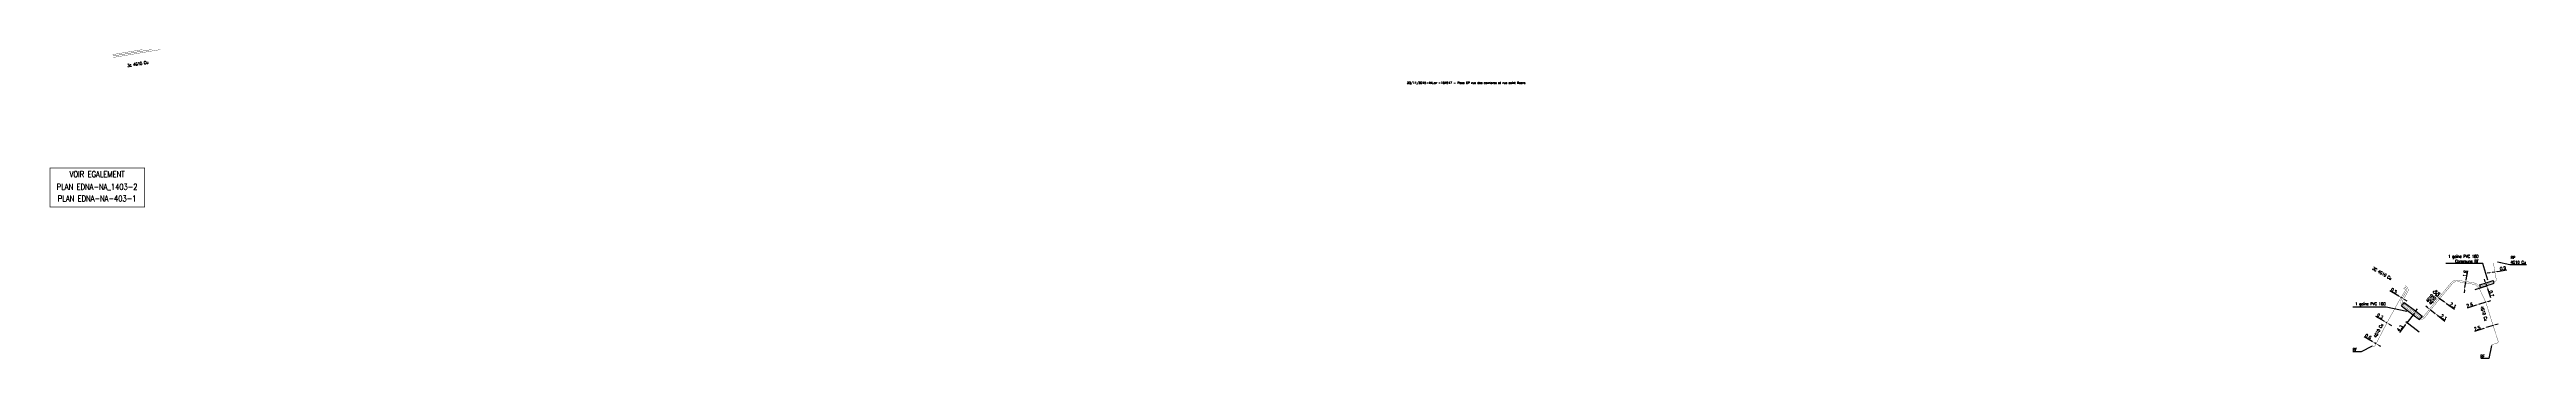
# Model space of a CAD drawing. Header units: millimetres. Extents: x 185011 to 185897, y 128253 to 129000.
# Drawn here: x 185043 to 185897, y 128893 to 129000 of the extents above; entities that cross this region are included whole.
import ezdxf
from ezdxf.enums import TextEntityAlignment as Align

# ---------------------------------------------------------------- set-up
doc = ezdxf.new("R2010")
doc.units = ezdxf.units.MM
doc.header["$PDMODE"] = 34
doc.linetypes.add('E_ST_CU', pattern=[2000, 1000, 1000])
doc.layers.get('0').update_dxf_attribs({"linetype": 'CONTINUOUS'})
doc.layers.get('DEFPOINTS').update_dxf_attribs({"linetype": 'CONTINUOUS'})
for name, color, linetype in [('E_100', 3, 'CONTINUOUS'), ('E_400', 7, 'CONTINUOUS'), ('E_930', 7, 'CONTINUOUS')]:
    doc.layers.add(name, color=color, linetype=linetype)
doc.layers.add('E_910', color=7, linetype='CONTINUOUS', plot=False)
doc.styles.get("Standard").update_dxf_attribs({"font": 'romans.shx', "width": 0.85})
doc.dimstyles.get("Standard").update_dxf_attribs({"dimtxt": 1.5, "dimasz": 1.2, "dimexe": 0.625, "dimexo": 0.625, "dimgap": 0.25, "dimtad": 1, "dimdec": 1, "dimzin": 0, "dimdsep": 46, "dimtxsty": 'Standard', "dimcen": -0.5, "dimadec": 0, "dimazin": 0, "dimtfac": 1, "dimtdec": 1, "dimtmove": 0, "dimatfit": 3, "dimfxl": 0, "dimtolj": 1, "dimtzin": 0, "dimarcsym": 0})

# ---------------------------------------------------------------- blocks, each defined once
blk = doc.blocks.new('*D94')
at = {"layer": 'DEFPOINTS', "color": 0, "linetype": 'Continuous', "transparency": 16777216}
for p in [(185848.31, 128905.72), (185848.31, 128905.72), (185848.52, 128905.59)]:
    blk.add_point(p, dxfattribs=at)
at = {"layer": 'E_100', "color": 0, "linetype": 'Continuous', "lineweight": -2, "transparency": 16777216}
for p, q in [((185847.53, 128906.17), (185844.71, 128907.84)), ((185848.52, 128905.59), (185848.31, 128905.72)), ((185849.3, 128905.13), (185850.08, 128904.68))]:
    blk.add_line(p, q, dxfattribs=at)
at = {"layer": 'E_100', "color": 0, "linetype": 'Continuous', "transparency": 16777216}
for points in [[(185847.61, 128906.3), (185847.46, 128906.04), (185848.31, 128905.72)], [(185849.38, 128905.26), (185849.22, 128905), (185848.52, 128905.59)]]:
    blk.add_solid(points, dxfattribs=at)
at = {"layer": 'E_100', "color": 0, "linetype": 'Continuous', "transparency": 16777216, "insert": (185846.11, 128907.88), "char_height": 1.125, "attachment_point": 5, "rotation": 329.49766}
blk.add_mtext('\\A1;0.3', dxfattribs=at)
blk = doc.blocks.new('*D95')
at = {"layer": 'DEFPOINTS', "color": 0, "linetype": 'Continuous', "transparency": 16777216}
for p in [(185844.26, 128898.69), (185844.26, 128898.69), (185844.78, 128898.39)]:
    blk.add_point(p, dxfattribs=at)
at = {"layer": 'E_100', "color": 0, "linetype": 'Continuous', "lineweight": -2, "transparency": 16777216}
for p, q in [((185843.48, 128899.14), (185840.64, 128900.78)), ((185844.78, 128898.39), (185844.26, 128898.69)), ((185845.56, 128897.94), (185846.34, 128897.49))]:
    blk.add_line(p, q, dxfattribs=at)
at = {"layer": 'E_100', "color": 0, "linetype": 'Continuous', "transparency": 16777216}
for points in [[(185843.55, 128899.27), (185843.4, 128899.01), (185844.26, 128898.69)], [(185845.63, 128898.07), (185845.48, 128897.81), (185844.78, 128898.39)]]:
    blk.add_solid(points, dxfattribs=at)
at = {"layer": 'E_100', "color": 0, "linetype": 'Continuous', "transparency": 16777216, "insert": (185842.04, 128900.83), "char_height": 1.125, "attachment_point": 5, "rotation": 330.02367}
blk.add_mtext('\\A1;0.6', dxfattribs=at)
blk = doc.blocks.new('*D96')
at = {"layer": 'DEFPOINTS', "color": 0, "linetype": 'Continuous', "transparency": 16777216}
for p in [(185855.4, 128905.61), (185857.98, 128908.99), (185859.96, 128902.12)]:
    blk.add_point(p, dxfattribs=at)
at = {"layer": 'E_100', "color": 0, "linetype": 'Continuous', "lineweight": -2, "transparency": 16777216}
for p, q in [((185854.85, 128904.9), (185852.86, 128902.3)), ((185859.59, 128902.4), (185855.02, 128905.9)), ((185857.98, 128908.99), (185855.4, 128905.61)), ((185858.53, 128909.7), (185859.07, 128910.42))]:
    blk.add_line(p, q, dxfattribs=at)
at = {"layer": 'E_100', "color": 0, "linetype": 'Continuous', "transparency": 16777216}
for points in [[(185854.73, 128904.99), (185854.97, 128904.81), (185855.4, 128905.61)], [(185858.41, 128909.79), (185858.65, 128909.61), (185857.98, 128908.99)]]:
    blk.add_solid(points, dxfattribs=at)
at = {"layer": 'E_100', "color": 0, "linetype": 'Continuous', "transparency": 16777216, "insert": (185852.98, 128903.7), "char_height": 1.125, "attachment_point": 5, "rotation": 52.56553}
blk.add_mtext('\\A1;4.3', dxfattribs=at)
blk = doc.blocks.new('*D97')
at = {"layer": 'DEFPOINTS', "color": 0, "linetype": 'Continuous', "transparency": 16777216}
for p in [(185863.37, 128910.19), (185865.18, 128908.78), (185865.18, 128908.78)]:
    blk.add_point(p, dxfattribs=at)
at = {"layer": 'E_100', "color": 0, "linetype": 'Continuous', "lineweight": -2, "transparency": 16777216}
for p, q in [((185862.66, 128910.75), (185861.95, 128911.3)), ((185863.37, 128910.19), (185865.18, 128908.78)), ((185865.89, 128908.23), (185868.48, 128906.22))]:
    blk.add_line(p, q, dxfattribs=at)
at = {"layer": 'E_100', "color": 0, "linetype": 'Continuous', "transparency": 16777216}
for points in [[(185862.75, 128910.86), (185862.57, 128910.63), (185863.37, 128910.19)], [(185865.99, 128908.35), (185865.8, 128908.11), (185865.18, 128908.78)]]:
    blk.add_solid(points, dxfattribs=at)
at = {"layer": 'E_100', "color": 0, "linetype": 'Continuous', "transparency": 16777216, "insert": (185868, 128907.54), "char_height": 1.125, "attachment_point": 5, "rotation": 322.1125}
blk.add_mtext('\\A1;2.3', dxfattribs=at)
blk = doc.blocks.new('*D98')
at = {"layer": 'DEFPOINTS', "color": 0, "linetype": 'Continuous', "transparency": 16777216}
for p in [(185866.57, 128914.13), (185868.38, 128912.8), (185868.38, 128912.8)]:
    blk.add_point(p, dxfattribs=at)
at = {"layer": 'E_100', "color": 0, "linetype": 'Continuous', "lineweight": -2, "transparency": 16777216}
for p, q in [((185865.84, 128914.67), (185865.12, 128915.2)), ((185866.57, 128914.13), (185868.38, 128912.8)), ((185869.1, 128912.27), (185871.75, 128910.33))]:
    blk.add_line(p, q, dxfattribs=at)
at = {"layer": 'E_100', "color": 0, "linetype": 'Continuous', "transparency": 16777216}
for points in [[(185865.93, 128914.79), (185865.75, 128914.55), (185866.57, 128914.13)], [(185869.19, 128912.39), (185869.02, 128912.15), (185868.38, 128912.8)]]:
    blk.add_solid(points, dxfattribs=at)
at = {"layer": 'E_100', "color": 0, "linetype": 'Continuous', "transparency": 16777216, "insert": (185871.23, 128911.63), "char_height": 1.125, "attachment_point": 5, "rotation": 323.67112}
blk.add_mtext('\\A1;2.3', dxfattribs=at)
blk = doc.blocks.new('*D99')
at = {"layer": 'DEFPOINTS', "color": 0, "linetype": 'Continuous', "transparency": 16777216}
for p in [(185878.51, 128916.91), (185882.67, 128918.94), (185882.87, 128918.33)]:
    blk.add_point(p, dxfattribs=at)
at = {"layer": 'E_100', "color": 0, "linetype": 'Continuous', "lineweight": -2, "transparency": 16777216}
for p, q in [((185878.95, 128917.06), (185883.32, 128918.47)), ((185882.4, 128919.8), (185882.12, 128920.66)), ((185882.67, 128918.94), (185882.87, 128918.33)), ((185883.15, 128917.47), (185884.16, 128914.35))]:
    blk.add_line(p, q, dxfattribs=at)
at = {"layer": 'E_100', "color": 0, "linetype": 'Continuous', "transparency": 16777216}
for points in [[(185882.54, 128919.85), (185882.25, 128919.75), (185882.67, 128918.94)], [(185883.29, 128917.52), (185883.01, 128917.42), (185882.87, 128918.33)]]:
    blk.add_solid(points, dxfattribs=at)
at = {"layer": 'E_100', "color": 0, "linetype": 'Continuous', "transparency": 16777216, "insert": (185884.51, 128915.71), "char_height": 1.125, "attachment_point": 5, "rotation": 287.95085}
blk.add_mtext('\\A1;0.7', dxfattribs=at)
blk = doc.blocks.new('*D100')
at = {"layer": 'DEFPOINTS', "color": 0, "linetype": 'Continuous', "transparency": 16777216}
for p in [(185884.82, 128923.05), (185884.82, 128923.05), (185885.71, 128923.2)]:
    blk.add_point(p, dxfattribs=at)
at = {"layer": 'E_100', "color": 0, "linetype": 'Continuous', "lineweight": -2, "transparency": 16777216}
for p, q in [((185883.93, 128922.9), (185883.04, 128922.75)), ((185884.82, 128923.05), (185885.71, 128923.2)), ((185886.59, 128923.35), (185889.78, 128923.89))]:
    blk.add_line(p, q, dxfattribs=at)
at = {"layer": 'E_100', "color": 0, "linetype": 'Continuous', "transparency": 16777216}
for points in [[(185883.91, 128923.05), (185883.96, 128922.75), (185884.82, 128923.05)], [(185886.57, 128923.5), (185886.62, 128923.2), (185885.71, 128923.2)]]:
    blk.add_solid(points, dxfattribs=at)
at = {"layer": 'E_100', "color": 0, "linetype": 'Continuous', "transparency": 16777216, "insert": (185888.51, 128924.43), "char_height": 1.125, "attachment_point": 5, "rotation": 9.58858}
blk.add_mtext('\\A1;0.9', dxfattribs=at)
blk = doc.blocks.new('*D101')
at = {"layer": 'DEFPOINTS', "color": 0, "linetype": 'Continuous', "transparency": 16777216}
for p in [(185885.08, 128904.72), (185882.7, 128903.94), (185882.7, 128903.94)]:
    blk.add_point(p, dxfattribs=at)
at = {"layer": 'E_100', "color": 0, "linetype": 'Continuous', "lineweight": -2, "transparency": 16777216}
for p, q in [((185885.08, 128904.72), (185882.7, 128903.94)), ((185885.93, 128905), (185886.79, 128905.28)), ((185881.85, 128903.65), (185878.73, 128902.63))]:
    blk.add_line(p, q, dxfattribs=at)
at = {"layer": 'E_100', "color": 0, "linetype": 'Continuous', "transparency": 16777216}
for points in [[(185885.88, 128905.14), (185885.98, 128904.86), (185885.08, 128904.72)], [(185881.8, 128903.8), (185881.89, 128903.51), (185882.7, 128903.94)]]:
    blk.add_solid(points, dxfattribs=at)
at = {"layer": 'E_100', "color": 0, "linetype": 'Continuous', "transparency": 16777216, "insert": (185879.63, 128903.71), "char_height": 1.125, "attachment_point": 5, "rotation": 18.22654}
blk.add_mtext('\\A1;2.5', dxfattribs=at)
blk = doc.blocks.new('*D102')
at = {"layer": 'DEFPOINTS', "color": 0, "linetype": 'Continuous', "transparency": 16777216}
for p in [(185882.59, 128912.73), (185880.11, 128911.93), (185880.11, 128911.93)]:
    blk.add_point(p, dxfattribs=at)
at = {"layer": 'E_100', "color": 0, "linetype": 'Continuous', "lineweight": -2, "transparency": 16777216}
for p, q in [((185882.59, 128912.73), (185880.11, 128911.93)), ((185883.44, 128913.01), (185884.3, 128913.29)), ((185879.26, 128911.65), (185876.14, 128910.64))]:
    blk.add_line(p, q, dxfattribs=at)
at = {"layer": 'E_100', "color": 0, "linetype": 'Continuous', "transparency": 16777216}
for points in [[(185883.4, 128913.15), (185883.49, 128912.87), (185882.59, 128912.73)], [(185879.21, 128911.8), (185879.3, 128911.51), (185880.11, 128911.93)]]:
    blk.add_solid(points, dxfattribs=at)
at = {"layer": 'E_100', "color": 0, "linetype": 'Continuous', "transparency": 16777216, "insert": (185877.04, 128911.72), "char_height": 1.125, "attachment_point": 5, "rotation": 17.94974}
blk.add_mtext('\\A1;2.6', dxfattribs=at)
blk = doc.blocks.new('*D103')
at = {"layer": 'DEFPOINTS', "color": 0, "linetype": 'Continuous', "transparency": 16777216}
for p in [(185853.35, 128914.38), (185853.35, 128914.38), (185853.83, 128914.1)]:
    blk.add_point(p, dxfattribs=at)
at = {"layer": 'E_100', "color": 0, "linetype": 'Continuous', "lineweight": -2, "transparency": 16777216}
for p, q in [((185852.58, 128914.84), (185849.54, 128916.63)), ((185853.83, 128914.1), (185853.35, 128914.38)), ((185854.6, 128913.65), (185855.38, 128913.19))]:
    blk.add_line(p, q, dxfattribs=at)
at = {"layer": 'E_100', "color": 0, "linetype": 'Continuous', "transparency": 16777216}
for points in [[(185852.65, 128914.97), (185852.5, 128914.71), (185853.35, 128914.38)], [(185854.68, 128913.78), (185854.52, 128913.52), (185853.83, 128914.1)]]:
    blk.add_solid(points, dxfattribs=at)
at = {"layer": 'E_100', "color": 0, "linetype": 'Continuous', "transparency": 16777216, "insert": (185850.94, 128916.67), "char_height": 1.125, "attachment_point": 5, "rotation": 329.49766}
blk.add_mtext('\\A1;0.5', dxfattribs=at)
blk = doc.blocks.new('*D104')
at = {"layer": 'DEFPOINTS', "color": 0, "linetype": 'Continuous', "transparency": 16777216}
for p in [(185875.39, 128917.79), (185875.39, 128917.79), (185875.69, 128919.61)]:
    blk.add_point(p, dxfattribs=at)
at = {"layer": 'E_100', "color": 0, "linetype": 'Continuous', "lineweight": -2, "transparency": 16777216}
for p, q in [((185875.84, 128920.5), (185876.34, 128923.56)), ((185875.24, 128916.9), (185875.1, 128916.01)), ((185875.39, 128917.79), (185875.69, 128919.61))]:
    blk.add_line(p, q, dxfattribs=at)
at = {"layer": 'E_100', "color": 0, "linetype": 'Continuous', "transparency": 16777216}
for points in [[(185875.09, 128916.93), (185875.39, 128916.88), (185875.39, 128917.79)], [(185875.69, 128920.53), (185875.98, 128920.48), (185875.69, 128919.61)]]:
    blk.add_solid(points, dxfattribs=at)
at = {"layer": 'E_100', "color": 0, "linetype": 'Continuous', "transparency": 16777216, "insert": (185875.42, 128922.6), "char_height": 1.125, "attachment_point": 5, "rotation": 80.63028}
blk.add_mtext('\\A1;1.9', dxfattribs=at)
blk = doc.blocks.new('GIS_MODF')
at = {"color": 0, "linetype": 'Continuous', "flags": 128}
for points in [[(-2.26, -0.01), (-1.76, -0.01)], [(1.76, -0.01), (2.26, -0.01)]]:
    blk.add_lwpolyline(points, dxfattribs=at)
at = {"color": 0, "linetype": 'Continuous'}
blk.add_attdef('DATE', text='', height=0.75, dxfattribs=at).set_placement((-2.58, -0.39), align=Align.RIGHT)
at = {"color": 0, "linetype": 'Continuous', "width": 3.590909}
blk.add_attdef('USER', text='', height=0.75, dxfattribs=at).set_placement((-1.52, -0.39), (1.31, -0.39), align=Align.FIT)
at = {"color": 0, "linetype": 'Continuous'}
blk.add_attdef('DESC', (2.53, -0.39), '', height=0.75, dxfattribs=at)

msp = doc.modelspace()

# ---------------------------------------------------------------- linework, layer by layer
at = {"layer": 'E_100', "linetype": 'E_ST_CU', "const_width": 0.1, "flags": 128}
for points in [[(185064.9, 128998.26), (185075.3, 129000)], [(185064.98, 128997.77), (185078.34, 129000)], [(185065.06, 128997.27), (185081.37, 129000)]]:
    msp.add_lwpolyline(points, dxfattribs=at)
for points in [[(185854.76, 128918.43), (185855.1, 128918.23, -0.414214), (185855.63, 128916.18), (185855.39, 128915.78), (185854.26, 128913.85), (185853.81, 128913.1, 0.376946), (185853.94, 128912.45), (185854.21, 128912.24), (185858.13, 128909.19), (185860.31, 128907.49, 0.414214), (185861.02, 128907.58), (185863.17, 128910.35), (185866.37, 128914.29), (185870.74, 128919.51), (185871.02, 128919.77), (185871.39, 128920.03), (185871.81, 128920.2), (185872.26, 128920.31), (185872.72, 128920.33), (185873.15, 128920.29), (185875.73, 128919.86), (185878.42, 128919.42), (185878.91, 128919.29), (185879.39, 128919.06), (185879.75, 128918.74), (185880.07, 128918.37), (185880.07, 128918.37, 0.222901), (185880.59, 128918.27), (185882.67, 128918.94), (185885.28, 128919.79), (185885.86, 128919.98, 0.378873), (185886.2, 128920.55), (185885.92, 128921.98), (185885.71, 128923.2), (185885.57, 128924.06), (185885.35, 128925.48, -0.058172), (185885.35, 128925.59), (185885.42, 128926.47)], [(185843.64, 128897.62), (185843.73, 128897.57, 0.415365), (185844.41, 128897.76), (185844.78, 128898.39), (185848.52, 128905.59), (185848.52, 128905.59), (185852.56, 128912.93), (185853.39, 128914.36), (185854.53, 128916.28), (185854.77, 128916.69, 0.414214), (185854.59, 128917.37), (185854.25, 128917.57)], [(185884.63, 128898.02), (185886.52, 128898.62, 0.415174), (185886.85, 128899.25), (185885.08, 128904.72), (185882.6, 128912.69, 0.049939), (185882.56, 128912.78), (185880.35, 128917.42, 0.08953), (185880.25, 128917.56), (185879.4, 128918.38), (185879.11, 128918.64), (185878.73, 128918.82), (185878.3, 128918.93), (185875.65, 128919.37), (185873.08, 128919.79), (185872.71, 128919.83), (185872.33, 128919.81), (185871.96, 128919.73), (185871.63, 128919.59), (185871.33, 128919.38), (185871.1, 128919.17), (185866.76, 128913.97), (185863.56, 128910.04), (185861.41, 128907.27, -0.414214), (185860.01, 128907.1), (185857.83, 128908.79), (185853.9, 128911.85), (185853.63, 128912.06, -0.376946), (185853.38, 128913.35), (185853.83, 128914.1), (185854.96, 128916.03), (185855.2, 128916.43, 0.414214), (185854.84, 128917.8), (185854.51, 128918)]]:
    msp.add_lwpolyline(points, format="xyb", dxfattribs=at)
at = {"layer": 'E_400', "color": 7, "linetype": 'CONTINUOUS'}
for p, q in [((185854.51, 128912.64), (185854.05, 128912.05)), ((185854.51, 128912.64), (185858.44, 128909.58)), ((185880.43, 128918.74), (185881.97, 128919.24)), ((185880.43, 128918.74), (185880.59, 128918.27)), ((185880.74, 128917.79), (185880.59, 128918.27)), ((185880.74, 128917.79), (185882.28, 128918.29)), ((185881.97, 128919.24), (185885.12, 128920.26)), ((185882.28, 128918.29), (185885.43, 128919.31)), ((185885.12, 128920.26), (185885.28, 128919.79)), ((185885.43, 128919.31), (185885.28, 128919.79)), ((185853.59, 128911.45), (185854.05, 128912.05)), ((185853.59, 128911.45), (185857.52, 128908.4)), ((185857.52, 128908.4), (185859.7, 128906.7)), ((185858.44, 128909.58), (185860.62, 128907.88)), ((185859.7, 128906.7), (185860.16, 128907.29)), ((185860.62, 128907.88), (185860.16, 128907.29))]:
    msp.add_line(p, q, dxfattribs=at)
at = {"layer": 'E_930', "const_width": 0.25}
msp.add_lwpolyline([(185043.28, 128959.12), (185075.97, 128959.12), (185075.97, 128945.63), (185043.28, 128945.63)], close=True, dxfattribs=at)

# ---------------------------------------------------------------- block references
at = {"layer": 'E_910'}
ref = msp.add_blockref('GIS_MODF', (185520.03, 128988.5), dxfattribs=at)
ref.add_attrib('DATE', '20/11/2015', dxfattribs={"layer": '0', "color": 0, "linetype": 'Continuous', "height": 0.75}).set_placement((185517.45, 128988.12), align=Align.RIGHT)
ref.add_attrib('USER', 'NLar', dxfattribs={"layer": '0', "color": 0, "linetype": 'Continuous', "height": 0.75, "width": 1.128571}).set_placement((185518.52, 128988.12), (185521.34, 128988.12), align=Align.FIT)
ref.add_attrib('DESC', '184517 - Pose EP rue des carrieres et rue saint fiacre', (185522.56, 128988.12), dxfattribs={"layer": '0', "color": 0, "linetype": 'Continuous', "height": 0.75})

# ---------------------------------------------------------------- texts
at = {"layer": 'E_100', "linetype": 'E_ST_CU', "width": 0.85}
msp.add_text('3c 4G10 Cu', height=1, rotation=9.57598, dxfattribs=at).set_placement((185073.57, 128995.05), align=Align.MIDDLE)
for s, rotation, p in [('3C 4G10 Cu', 329.49766, (185843.38, 128924.14)), ('4G10 Cu', 50.91848, (185862.66, 128912.54)), ('4G10 Cu', 50.91848, (185863.62, 128911.76)), ('4G10 Cu', 62.50881, (185844.82, 128900.35)), ('4G10 Cu', 287.26697, (185880.71, 128911.17))]:
    msp.add_text(s, height=1, rotation=rotation, dxfattribs=at).set_placement(p)
at = {"layer": 'E_100', "linetype": 'Continuous', "char_height": 1}
for s, insert, attachment_point in [('RP\\P4G10 Cu', (185891.13, 128927.33), 4), ('RF', (185838.18, 128896.35), 6), ('RF', (185882.21, 128894), 6)]:
    msp.add_mtext(s, dxfattribs=dict(at, insert=insert, attachment_point=attachment_point))
at = {"layer": 'E_400', "char_height": 1, "attachment_point": 6}
for s, insert in [('1 gaine PVC 160\\PCommune BT ', (185880.08, 128927.71)), ('1 gaine PVC 160 ', (185848.01, 128911.98))]:
    msp.add_mtext(s, dxfattribs=dict(at, insert=insert))
at = {"layer": 'E_930', "width": 0.85}
for s, p in [('VOIR EGALEMENT', (185059.54, 128955.95)), ('PLAN EDNA-NA_1403-2', (185059.54, 128951.58)), ('PLAN EDNA-NA-403-1', (185059.54, 128947.55))]:
    msp.add_text(s, height=2, dxfattribs=at).set_placement(p, align=Align.CENTER)

# ---------------------------------------------------------------- dimensions: what is measured, and where the dimension line sits
at = {"layer": 'E_100', "linetype": 'Continuous'}
for base, p1, p2, angle, override, picture, middle in [((185875.39, 128917.79), (185875.69, 128919.61), (185875.39, 128917.79), 80.63028, {"dimscale": 0.75, "dimatfit": 0}, '*D104', (185876.16, 128922.47)), ((185884.82, 128923.05), (185885.71, 128923.2), (185884.82, 128923.05), 9.58858, {"dimscale": 0.75, "dimatfit": 0}, '*D100', (185888.63, 128923.69)), ((185868.3799, 128912.8006), (185866.5672, 128914.1335), (185868.3799, 128912.8006), 143.67112, {"dimscale": 0.75, "dimlfac": 1, "dimlunit": 2, "dimatfit": 0}, '*D98', (185870.7882, 128911.0297)), ((185880.11, 128911.93), (185882.59, 128912.73), (185880.11, 128911.93), 17.94974, {"dimscale": 0.75, "dimlfac": 1, "dimlunit": 2, "dimatfit": 0}, '*D102', (185877.27, 128911.01)), ((185882.87, 128918.33), (185882.67, 128918.94), (185878.51, 128916.91), 107.95085, {"dimscale": 0.75, "dimatfit": 0}, '*D99', (185883.79, 128915.48)), ((185848.3093, 128905.7174), (185848.5247, 128905.5905), (185848.3093, 128905.7174), 329.49766, {"dimscale": 0.75, "dimlfac": 1, "dimlunit": 2, "dimatfit": 0}, '*D94', (185845.7337, 128907.2347)), ((185855.39628, 128905.61442), (185857.97966, 128908.98912), (185859.9624, 128902.119), 52.56553, {"dimscale": 0.75, "dimatfit": 0}, '*D96', (185853.57923, 128903.24078)), ((185865.18, 128908.78), (185863.37, 128910.19), (185865.18, 128908.78), 142.1125, {"dimscale": 0.75, "dimlfac": 1, "dimlunit": 2, "dimatfit": 0}, '*D97', (185867.54, 128906.95)), ((185882.7, 128903.94), (185885.08, 128904.72), (185882.7, 128903.94), 18.22654, {"dimscale": 0.75, "dimlfac": 1, "dimlunit": 2, "dimatfit": 0}, '*D101', (185879.86, 128903)), ((185844.26, 128898.69), (185844.78, 128898.39), (185844.26, 128898.69), 330.02367, {"dimscale": 0.75, "dimlfac": 1, "dimlunit": 2, "dimatfit": 0}, '*D95', (185841.67, 128900.18))]:
    dim = msp.add_linear_dim(base=base, p1=p1, p2=p2, angle=angle, dimstyle='Standard', override=override, dxfattribs=at)
    dim.commit()
    dim.dimension.update_dxf_attribs({"geometry": picture, "text_midpoint": middle, "dimtype": 160})
dim = msp.add_linear_dim(base=(185853.35, 128914.38), p1=(185853.83, 128914.1), p2=(185853.35, 128914.38), angle=329.49766, text='0.5', dimstyle='Standard', override={"dimscale": 0.75, "dimlfac": 1, "dimlunit": 2, "dimatfit": 0}, dxfattribs=at)
dim.commit()
dim.dimension.update_dxf_attribs({"geometry": '*D103', "text_midpoint": (185850.56, 128916.03), "dimtype": 160})

# ---------------------------------------------------------------- leaders
at = {"layer": 'E_100', "linetype": 'Continuous', "annotation_type": 0, "has_hookline": 1}
for points, hookline_direction, text_width in [([(185886.64, 128926.65), (185890.88, 128925.75)], 0, 5.46), ([(185843.4, 128897.5), (185839.63, 128895.6), (185838.43, 128895.6)], 1, 1.38), ([(185884.55, 128897.82), (185883.66, 128893.25), (185882.46, 128893.25)], 1, 1.38)]:
    msp.add_leader(points, dimstyle='Standard', dxfattribs=dict(at, hookline_direction=hookline_direction, text_width=text_width))
at = {"layer": 'E_400', "annotation_type": 0, "has_hookline": 1, "hookline_direction": 1, "text_width": 11.21}
for points in [[(185883.33, 128920.35), (185881.53, 128926.12), (185880.33, 128926.12)], [(185855.41, 128909.51), (185848.26, 128911.06)]]:
    msp.add_leader(points, dimstyle='Standard', dxfattribs=at)

doc.saveas('drawing.dxf')
